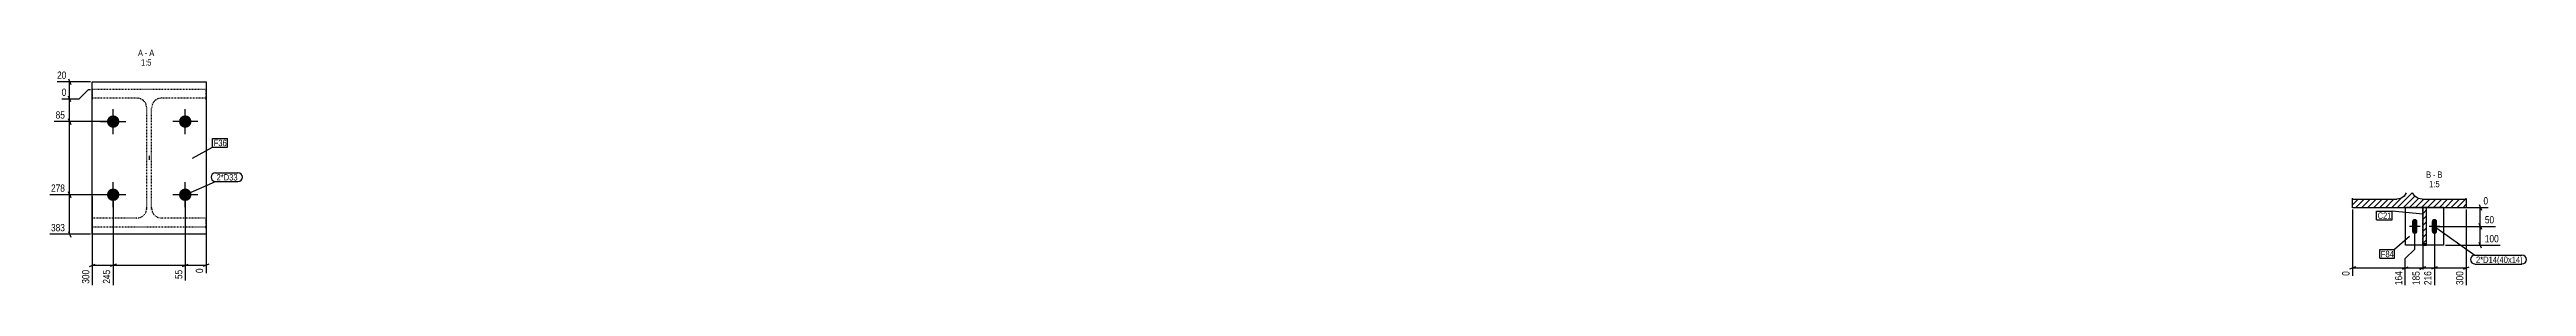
# Model space of a CAD drawing. Header units: millimetres. Extents: x 24 to 84095, y 8 to 4935.
# Drawn here: x 65664 to 72193, y 8 to 634 of the extents above; entities that cross this region are included whole.
import ezdxf

# ---------------------------------------------------------------- set-up
doc = ezdxf.new("R2010")
doc.units = ezdxf.units.MM
doc.linetypes.add('DXK_LINE_DOT2', pattern=[3.9198, 1.9599, -1.9599])
doc.linetypes.add('DXK_LINE_DOT3', pattern=[5.9187, 2.979, -0.9799, 0.9799, -0.9799])
for name, color, linetype in [('MÅLSÆTNING', 7, 'Continuous'), ('STÅL', 7, 'Continuous'), ('TEKST', 7, 'Continuous')]:
    doc.layers.add(name, color=color, linetype=linetype)
doc.styles.add('Arial Narrow', font='ARIALN.TTF', dxfattribs={"height": 0.2})

msp = doc.modelspace()

# ---------------------------------------------------------------- hatches: boundary and pattern name
at = {"layer": 'STÅL', "linetype": 'Continuous'}
for points in [[(65831.6, 460.3, -1), (65831.6, 427.3, -1)], [(66021.6, 427.3, -1), (66021.6, 460.3, -1)], [(65815.1, 250.5, -1), (65848.1, 250.5, -1)], [(66005.1, 250.5, -1), (66038.1, 250.5, -1)], [(71896.1, 147.4), (71898.7, 146.9), (71901.4, 147.4), (71903.7, 148.9), (71905.2, 151.2), (71905.7, 153.9), (71905.7, 179.9), (71905.2, 182.6), (71903.7, 184.8), (71901.4, 186.4), (71898.7, 186.9), (71896.1, 186.4), (71893.8, 184.8), (71892.3, 182.6), (71891.7, 179.9), (71891.7, 153.9), (71892.3, 151.2), (71893.8, 148.9)], [(71948.1, 147.4), (71950.7, 146.9), (71953.4, 147.4), (71955.7, 148.9), (71957.2, 151.2), (71957.7, 153.9), (71957.7, 179.9), (71957.2, 182.6), (71955.7, 184.8), (71953.4, 186.4), (71950.7, 186.9), (71948.1, 186.4), (71945.8, 184.8), (71944.3, 182.6), (71943.7, 179.9), (71943.7, 153.9), (71944.3, 151.2), (71945.8, 148.9)]]:
    msp.add_hatch(color=96, dxfattribs=at).paths.add_polyline_path(points)
h = msp.add_hatch(dxfattribs=at)
h.set_pattern_fill('', scale=3.5, style=0, pattern_type=0)
h.set_pattern_definition([(45, (71919.745, 216.188), (-7.8577, 7.8577), [])])
h.paths.add_polyline_path([(71929.7, 216.2), (71919.7, 216.2), (71919.7, 122.1), (71929.7, 122.1)])

# ---------------------------------------------------------------- linework, layer by layer
at = {"layer": 'MÅLSÆTNING', "color": 7, "linetype": 'Continuous'}
for p, q in [((65741.6, 503.8), (65766.6, 528.8)), ((65766.6, 528.8), (65771.6, 528.8)), ((65766.6, 528.8), (65771.6, 528.8)), ((65695.9, 503.8), (65741.6, 503.8)), ((65719.6, 496.3), (65713.6, 511.3)), ((65716.6, 443.8), (65716.6, 503.8)), ((65826.6, 443.8), (65676.4, 443.8)), ((65826.6, 443.8), (65676.4, 443.8)), ((65713.6, 451.3), (65719.6, 436.3)), ((65719.6, 436.3), (65713.6, 451.3)), ((65826.6, 250.5), (65664.2, 250.5)), ((65719.6, 243), (65713.6, 258)), ((65716.6, 146.1), (65716.6, 250.5)), ((65776.6, 245.5), (65776.6, 12)), ((65831.6, 245.5), (65831.6, 12)), ((66021.6, 245.5), (66021.6, 24.2)), ((66076.6, 245.5), (66076.6, 43.7)), ((71734.7, 211.2), (71734.7, 36.4)), ((71919.7, 211.9), (71919.7, 12)), ((72034.7, 211.9), (72034.7, 12)), ((65771.6, 146.1), (65664.2, 146.1)), ((65713.6, 153.6), (65719.6, 138.6)), ((71898.7, 107.1), (71898.7, 161.9)), ((71898.7, 107.1), (71898.7, 161.9)), ((71950.7, 161.9), (71950.7, 12)), ((71950.7, 161.9), (71950.7, 12)), ((71955.7, 166.9), (72111.6, 166.9)), ((72068.4, 174.4), (72074.4, 159.4)), ((72071.4, 116.9), (72071.4, 166.9)), ((65769.1, 61.3), (65784.1, 67.3)), ((65839.1, 67.3), (65824.1, 61.3)), ((66014.1, 61.3), (66029.1, 67.3)), ((66084.1, 67.3), (66069.1, 61.3)), ((71873.7, 82.1), (71898.7, 107.1)), ((71873.7, 12), (71873.7, 82.1)), ((71979.7, 116.9), (72123.8, 116.9)), ((72074.4, 109.4), (72068.4, 124.4)), ((65776.6, 64.3), (65831.6, 64.3)), ((66021.6, 64.3), (66076.6, 64.3)), ((71742.2, 60.1), (71727.2, 54.1)), ((71866.2, 54.1), (71881.2, 60.1)), ((71873.7, 57.1), (71919.7, 57.1)), ((71927.2, 60.1), (71912.2, 54.1)), ((71958.2, 60.1), (71943.2, 54.1)), ((71950.7, 57.1), (72034.7, 57.1)), ((72027.2, 54.1), (72042.2, 60.1))]:
    msp.add_line(p, q, dxfattribs=at)
at = {"layer": 'STÅL', "color": 2, "linetype": 'Continuous'}
for p, q in [((65776.6, 146.1), (65776.6, 548.8)), ((65776.6, 548.8), (66076.6, 548.8)), ((66076.6, 548.8), (66076.6, 146.1)), ((71734.7, 238.9), (71734.7, 241.4)), ((71734.7, 216.2), (71734.7, 238.9)), ((71734.7, 238.9), (71851.5, 238.9)), ((72034.7, 216.2), (71734.7, 216.2)), ((71861.8, 240.9), (71851.5, 238.9)), ((71870.6, 246.8), (71861.8, 240.9)), ((71876.2, 255.3), (71870.6, 246.8)), ((71874.7, 116.9), (71874.7, 216.2)), ((71898.9, 246.8), (71893.3, 255.3)), ((71929.7, 216.2), (71919.7, 216.2)), ((71919.7, 216.2), (71919.7, 122.1)), ((71929.7, 122.1), (71929.7, 216.2)), ((71974.7, 216.2), (71974.7, 116.9)), ((72034.7, 238.9), (72034.7, 241.4)), ((72034.7, 238.9), (72034.7, 216.2)), ((66076.6, 146.1), (65776.6, 146.1)), ((71974.7, 116.9), (71874.7, 116.9)), ((71919.7, 116.9), (71919.7, 122.1)), ((71919.7, 122.1), (71929.7, 122.1)), ((71919.7, 116.9), (71929.7, 116.9)), ((71929.7, 116.9), (71929.7, 122.1))]:
    msp.add_line(p, q, dxfattribs=at)
at = {"layer": 'STÅL', "color": 7, "linetype": 'DXK_LINE_DOT2'}
for p, q in [((66076.6, 528.8), (65776.6, 528.8)), ((65776.6, 528.8), (65776.6, 501.5)), ((66076.6, 501.5), (66076.6, 528.8)), ((65776.6, 506.1), (65893.3, 506.1)), ((65903.6, 504.1), (65893.3, 506.1)), ((65920.3, 478.9), (65918.2, 489.3)), ((65920.3, 211.4), (65920.3, 478.9)), ((65934.9, 489.3), (65932.8, 478.9)), ((65932.8, 211.4), (65932.8, 478.9)), ((65959.8, 506.1), (65949.5, 504.1)), ((65959.8, 506.1), (66076.6, 506.1)), ((65918.2, 205.6), (65920.3, 216)), ((65932.8, 216), (65934.9, 205.6)), ((71734.7, 216.2), (71734.7, 218.7)), ((71974.7, 216.9), (71874.7, 216.9)), ((71874.7, 216.9), (71874.7, 216.2)), ((71929.7, 216.9), (71919.7, 216.9)), ((71919.7, 216.9), (71919.7, 216.2)), ((71919.7, 122.1), (71919.7, 216.2)), ((71929.7, 122.1), (71929.7, 216.9)), ((71974.7, 216.9), (71974.7, 216.2)), ((72034.7, 216.2), (72034.7, 218.7)), ((65893.3, 188.8), (65776.6, 188.8)), ((65776.6, 188.8), (65776.6, 161.5)), ((65776.6, 166.1), (66076.6, 166.1)), ((65893.3, 188.8), (65903.6, 190.8)), ((65949.5, 190.8), (65959.8, 188.8)), ((66076.6, 188.8), (65959.8, 188.8)), ((66076.6, 161.5), (66076.6, 188.8))]:
    msp.add_line(p, q, dxfattribs=at)
at = {"layer": 'STÅL', "color": 96, "linetype": 'Continuous'}
for p, q in [((65831.6, 410.8), (65831.6, 476.8)), ((66021.6, 410.8), (66021.6, 476.8)), ((65798.6, 443.8), (65864.6, 443.8)), ((66054.6, 443.8), (65988.6, 443.8)), ((65831.6, 217.5), (65831.6, 283.5)), ((66021.6, 217.5), (66021.6, 283.5)), ((65864.6, 250.5), (65798.6, 250.5)), ((66054.6, 250.5), (65988.6, 250.5)), ((71912.7, 166.9), (71884.7, 166.9)), ((71898.7, 180.9), (71898.7, 152.9)), ((71964.7, 166.9), (71936.7, 166.9)), ((71950.7, 180.9), (71950.7, 152.9))]:
    msp.add_line(p, q, dxfattribs=at)
at = {"layer": 'STÅL', "color": 7, "linetype": 'DXK_LINE_DOT3'}
msp.add_line((65926.6, 353.5), (65926.6, 342.9), dxfattribs=at)
at = {"layer": 'STÅL', "color": 7, "linetype": 'DXK_LINE_DOT2'}
for centre, start, end in [((65893.2, 479.1), 22.28623, 67.2851), ((65959.9, 479.1), 112.7149, 157.71377), ((65893.2, 215.8), 292.7149, 337.71377), ((65959.9, 215.8), 202.28623, 247.2851)]:
    msp.add_arc(centre, 27.1, start, end, dxfattribs=at)

# ---------------------------------------------------------------- wipeouts: each hides what was drawn before it
at = {"color": 0, "linetype": 'Continuous'}
for points in [[(65909.8, 616.8), (65909.8, 634.3), (65897, 634.3), (65897, 616.8)], [(71941.6, 295.3), (71941.6, 312.8), (71928.8, 312.8), (71928.8, 295.3)]]:
    msp.add_wipeout(points, dxfattribs=at).dxf.layer = 'TEKST'

# ---------------------------------------------------------------- next in the draw order: wipeouts: each hides what was drawn before it
for points, layer in [([(65712.1, 507.8), (65712.1, 535.8), (65691.9, 535.8), (65691.9, 507.8)], 'MÅLSÆTNING'), ([(65708.4, 254.5), (65708.4, 282.5), (65663.8, 282.5), (65663.8, 254.5)], 'MÅLSÆTNING'), ([(72111.9, 170.9), (72111.9, 198.9), (72079.6, 198.9), (72079.6, 170.9)], 'MÅLSÆTNING'), ([(65708.4, 150.1), (65708.4, 178.1), (65663.8, 178.1), (65663.8, 150.1)], 'MÅLSÆTNING'), ([(65827.6, 56.2), (65799.6, 56.2), (65799.6, 11.6), (65827.6, 11.6)], 'MÅLSÆTNING'), ([(66072.6, 59.8), (66044.6, 59.8), (66044.6, 39.7), (66072.6, 39.7)], 'MÅLSÆTNING'), ([(71915.7, 52.6), (71887.7, 52.6), (71887.7, 8), (71915.7, 8)], 'MÅLSÆTNING'), ([(72030.7, 52.6), (72002.7, 52.6), (72002.7, 8), (72030.7, 8)], 'MÅLSÆTNING'), ([(65921.4, 616.8), (65921.4, 634.3), (65915, 634.3), (65915, 616.8)], 'TEKST'), ([(71953.2, 295.3), (71953.2, 312.8), (71946.8, 312.8), (71946.8, 295.3)], 'TEKST')]:
    msp.add_wipeout(points, dxfattribs=at).dxf.layer = layer
at = {"color": 0}
for points in [[(66129.6, 379), (66129.6, 396.5), (66096.6, 396.5), (66096.6, 379)], [(66157.5, 288.2), (66157.5, 305.7), (66104.2, 305.7), (66104.2, 288.2)]]:
    msp.add_wipeout(points, dxfattribs=at).dxf.layer = 'TEKST'

# ---------------------------------------------------------------- next in the draw order: linework, layer by layer
at = {"layer": 'MÅLSÆTNING', "color": 7, "linetype": 'Continuous'}
for p, q in [((65771.6, 548.8), (65683.7, 548.8)), ((65713.6, 556.3), (65719.6, 541.3)), ((65741.6, 503.8), (65766.6, 528.8)), ((65716.6, 250.5), (65716.6, 443.8)), ((65826.6, 250.5), (65664.2, 250.5)), ((65713.6, 258), (65719.6, 243)), ((65831.6, 245.5), (65831.6, 12)), ((66021.6, 245.5), (66021.6, 24.2)), ((71919.7, 211.9), (71919.7, 12)), ((71979.7, 216.9), (72092.1, 216.9)), ((72068.4, 224.4), (72074.4, 209.4)), ((65839.1, 67.3), (65824.1, 61.3)), ((66014.1, 61.3), (66029.1, 67.3)), ((71873.7, 82.1), (71898.7, 107.1)), ((71873.7, 12), (71873.7, 82.1)), ((65831.6, 64.3), (66021.6, 64.3)), ((71734.7, 57.1), (71873.7, 57.1)), ((71866.2, 54.1), (71881.2, 60.1)), ((71912.2, 54.1), (71927.2, 60.1)), ((71919.7, 57.1), (71950.7, 57.1)), ((71958.2, 60.1), (71943.2, 54.1))]:
    msp.add_line(p, q, dxfattribs=at)

# ---------------------------------------------------------------- next in the draw order: texts
at = {"layer": 'MÅLSÆTNING', "color": 3, "linetype": 'Continuous', "style": 'Arial Narrow'}
for s, height, p in [('0', 19.1, (65695.9, 511.8)), ('278', 19.09, (65667.8, 258.5)), ('383', 19.09, (65667.8, 154.1))]:
    msp.add_text(s, height=height, dxfattribs=at).set_placement(p)
for s, height, p in [('0', 19.1, (66068.6, 43.7)), ('185', 19.09, (71911.7, 12)), ('300', 19.09, (72026.7, 12))]:
    msp.add_text(s, height=height, rotation=90.00021, dxfattribs=at).set_placement(p)

# ---------------------------------------------------------------- next in the draw order: wipeouts: each hides what was drawn before it
at = {"color": 0, "linetype": 'Continuous'}
for points, layer in [([(72124.1, 120.9), (72124.1, 148.9), (72079.6, 148.9), (72079.6, 120.9)], 'MÅLSÆTNING'), ([(65772.6, 56.2), (65744.6, 56.2), (65744.6, 11.6), (65772.6, 11.6)], 'MÅLSÆTNING'), ([(65939.4, 616.8), (65939.4, 634.3), (65926.7, 634.3), (65926.7, 616.8)], 'TEKST'), ([(71971.2, 295.3), (71971.2, 312.8), (71958.4, 312.8), (71958.4, 295.3)], 'TEKST')]:
    msp.add_wipeout(points, dxfattribs=at).dxf.layer = layer
at = {"color": 0}
for points in [[(66129.6, 379), (66129.6, 396.5), (66096.6, 396.5), (66096.6, 379)], [(66157.5, 288.2), (66157.5, 305.7), (66104.2, 305.7), (66104.2, 288.2)], [(72178.5, 70.5), (72178.5, 88), (72060.3, 88), (72060.3, 70.5)]]:
    msp.add_wipeout(points, dxfattribs=at).dxf.layer = 'TEKST'

# ---------------------------------------------------------------- next in the draw order: linework, layer by layer
at = {"layer": 'MÅLSÆTNING', "color": 7, "linetype": 'Continuous'}
for p, q in [((72071.4, 166.9), (72071.4, 216.9)), ((71955.7, 166.9), (72111.6, 166.9)), ((72074.4, 159.4), (72068.4, 174.4))]:
    msp.add_line(p, q, dxfattribs=at)
at = {"layer": 'TEKST', "color": 7, "linetype": 'Continuous'}
for p, q in [((66093.6, 399.5), (66132.6, 399.5)), ((66093.6, 376), (66093.6, 399.5)), ((66132.6, 376), (66132.6, 399.5)), ((66040.4, 347), (66093.6, 376)), ((66093.6, 376), (66132.6, 376)), ((66021.6, 250.5), (66101.2, 285.2)), ((66101.2, 308.7), (66160.5, 308.7)), ((66101.2, 285.2), (66160.5, 285.2))]:
    msp.add_line(p, q, dxfattribs=at)
for centre, start, end in [((66101.2, 297), 90, 270), ((66160.5, 297), 270, 90)]:
    msp.add_arc(centre, 11.7, start, end, dxfattribs=at)

# ---------------------------------------------------------------- next in the draw order: texts
at = {"layer": 'MÅLSÆTNING', "color": 3, "linetype": 'Continuous', "style": 'Arial Narrow'}
for s, p in [('50', (72083.6, 174.9)), ('100', (72083.6, 124.9))]:
    msp.add_text(s, height=19.09, dxfattribs=at).set_placement(p)
for s, p in [('300', (65768.6, 15.6)), ('245', (65823.6, 15.6))]:
    msp.add_text(s, height=19.09, rotation=90.00021, dxfattribs=at).set_placement(p)
at = {"layer": 'TEKST', "color": 3, "style": 'Arial Narrow'}
for s, p in [('F36', (66096.6, 379)), ('2*D33', (66104.2, 288.2))]:
    msp.add_text(s, height=16.7, dxfattribs=at).set_placement(p)

# ---------------------------------------------------------------- next in the draw order: wipeouts: each hides what was drawn before it
at = {"color": 0, "linetype": 'Continuous'}
for points, layer in [([(65708.4, 447.8), (65708.4, 475.8), (65676, 475.8), (65676, 447.8)], 'MÅLSÆTNING'), ([(66017.6, 56.2), (65989.6, 56.2), (65989.6, 23.8), (66017.6, 23.8)], 'MÅLSÆTNING'), ([(71730.7, 52.6), (71702.7, 52.6), (71702.7, 32.4), (71730.7, 32.4)], 'MÅLSÆTNING'), ([(71869.7, 52.6), (71841.7, 52.6), (71841.7, 8), (71869.7, 8)], 'MÅLSÆTNING'), ([(71946.7, 52.6), (71918.7, 52.6), (71918.7, 8), (71946.7, 8)], 'MÅLSÆTNING'), ([(65931.5, 591.8), (65931.5, 609.3), (65904.9, 609.3), (65904.9, 591.8)], 'TEKST'), ([(71963.3, 270.3), (71963.3, 287.8), (71936.7, 287.8), (71936.7, 270.3)], 'TEKST')]:
    msp.add_wipeout(points, dxfattribs=at).dxf.layer = layer
at = {"color": 0}
for points in [[(71842.5, 85.6), (71842.5, 103.1), (71809.4, 103.1), (71809.4, 85.6)], [(72178.5, 70.5), (72178.5, 88), (72060.3, 88), (72060.3, 70.5)]]:
    msp.add_wipeout(points, dxfattribs=at).dxf.layer = 'TEKST'

# ---------------------------------------------------------------- next in the draw order: hatches: boundary and pattern name
at = {"layer": 'STÅL', "linetype": 'Continuous'}
h = msp.add_hatch(dxfattribs=at)
h.set_pattern_fill('', scale=3.5, style=0, pattern_type=0)
h.set_pattern_definition([(45, (71876.195, 255.278), (-7.8577, 7.8577), [])])
h.paths.add_polyline_path([(71893.3, 255.3), (71876.2, 255.3), (71870.6, 246.8), (71861.8, 240.9), (71851.5, 238.9), (71734.7, 238.9), (71734.7, 216.2), (72034.7, 216.2), (72034.7, 238.9), (71918, 238.9), (71907.7, 240.9), (71898.9, 246.8)])

# ---------------------------------------------------------------- next in the draw order: linework, layer by layer
at = {"layer": 'MÅLSÆTNING', "color": 7, "linetype": 'Continuous'}
for p, q in [((65716.6, 503.8), (65716.6, 548.8)), ((65695.9, 503.8), (65741.6, 503.8)), ((65719.6, 496.3), (65713.6, 511.3))]:
    msp.add_line(p, q, dxfattribs=at)
at = {"layer": 'STÅL', "color": 2, "linetype": 'Continuous'}
for p, q in [((71907.7, 240.9), (71898.9, 246.8)), ((71918, 238.9), (71907.7, 240.9)), ((71918, 238.9), (72034.7, 238.9))]:
    msp.add_line(p, q, dxfattribs=at)
at = {"layer": 'TEKST', "color": 7, "linetype": 'Continuous'}
for p, q in [((71950.7, 166.9), (72057.3, 91)), ((72057.3, 91), (72181.5, 91)), ((72057.3, 67.5), (72181.5, 67.5))]:
    msp.add_line(p, q, dxfattribs=at)
for centre, start, end in [((72057.3, 79.3), 90, 270), ((72181.5, 79.3), 270, 90)]:
    msp.add_arc(centre, 11.7, start, end, dxfattribs=at)

# ---------------------------------------------------------------- next in the draw order: texts
at = {"layer": 'MÅLSÆTNING', "color": 3, "linetype": 'Continuous', "style": 'Arial Narrow'}
msp.add_text('85', height=19.09, dxfattribs=at).set_placement((65680, 451.8))
for s, height, p in [('55', 19.09, (66013.6, 27.8)), ('0', 19.1, (71726.7, 36.4)), ('164', 19.09, (71865.7, 12)), ('216', 19.09, (71942.7, 12))]:
    msp.add_text(s, height=height, rotation=90.00021, dxfattribs=at).set_placement(p)
at = {"layer": 'TEKST', "color": 3, "linetype": 'Continuous', "style": 'Arial Narrow'}
for s, p in [('A', (65897, 616.8)), ('1:5', (65904.9, 591.8)), ('-', (65915, 616.8)), ('A', (65926.7, 616.8)), ('B', (71928.8, 295.3)), ('1:5', (71936.7, 270.3)), ('-', (71946.8, 295.3)), ('B', (71958.4, 295.3))]:
    msp.add_text(s, height=16.7, dxfattribs=at).set_placement(p)
at = {"layer": 'TEKST', "color": 3, "style": 'Arial Narrow'}
msp.add_text('2*D14(40x14)', height=16.702, dxfattribs=at).set_placement((72060.3, 70.5))

# ---------------------------------------------------------------- next in the draw order: wipeouts: each hides what was drawn before it
at = {"color": 0, "linetype": 'Continuous'}
msp.add_wipeout([(72096.1, 220.9), (72096.1, 248.9), (72075.9, 248.9), (72075.9, 220.9)], dxfattribs=at).dxf.layer = 'MÅLSÆTNING'
at = {"color": 0}
msp.add_wipeout([(71842.5, 85.6), (71842.5, 103.1), (71809.4, 103.1), (71809.4, 85.6)], dxfattribs=at).dxf.layer = 'TEKST'

# ---------------------------------------------------------------- next in the draw order: linework, layer by layer
at = {"layer": 'TEKST', "color": 7, "linetype": 'Continuous'}
for p, q in [((71884.7, 140.5), (71845.5, 106.1)), ((71806.4, 106.1), (71845.5, 106.1)), ((71806.4, 82.6), (71806.4, 106.1)), ((71806.4, 82.6), (71845.5, 82.6)), ((71845.5, 82.6), (71845.5, 106.1))]:
    msp.add_line(p, q, dxfattribs=at)

# ---------------------------------------------------------------- next in the draw order: texts
at = {"layer": 'MÅLSÆTNING', "color": 3, "linetype": 'Continuous', "style": 'Arial Narrow'}
msp.add_text('0', height=19.1, dxfattribs=at).set_placement((72079.9, 224.9))
at = {"layer": 'TEKST', "color": 3, "style": 'Arial Narrow'}
msp.add_text('F84', height=16.7, dxfattribs=at).set_placement((71809.4, 85.6))

# ---------------------------------------------------------------- next in the draw order: wipeouts: each hides what was drawn before it
at = {"color": 0, "linetype": 'Continuous'}
msp.add_wipeout([(65712.1, 552.8), (65712.1, 580.8), (65679.7, 580.8), (65679.7, 552.8)], dxfattribs=at).dxf.layer = 'MÅLSÆTNING'
at = {"color": 0}
msp.add_wipeout([(71836, 186.9), (71836, 204.4), (71800.9, 204.4), (71800.9, 186.9)], dxfattribs=at).dxf.layer = 'TEKST'

# ---------------------------------------------------------------- next in the draw order: texts
at = {"layer": 'MÅLSÆTNING', "color": 3, "linetype": 'Continuous', "style": 'Arial Narrow'}
msp.add_text('20', height=19.09, dxfattribs=at).set_placement((65683.7, 556.8))

# ---------------------------------------------------------------- next in the draw order: wipeouts: each hides what was drawn before it
at = {"color": 0}
msp.add_wipeout([(71836, 186.9), (71836, 204.4), (71800.9, 204.4), (71800.9, 186.9)], dxfattribs=at).dxf.layer = 'TEKST'

# ---------------------------------------------------------------- next in the draw order: linework, layer by layer
at = {"layer": 'TEKST', "color": 7, "linetype": 'Continuous'}
for p, q in [((71797.9, 207.4), (71839, 207.4)), ((71797.9, 183.9), (71797.9, 207.4)), ((71919.7, 199.2), (71839, 207.4)), ((71839, 183.9), (71839, 207.4)), ((71797.9, 183.9), (71839, 183.9))]:
    msp.add_line(p, q, dxfattribs=at)

# ---------------------------------------------------------------- next in the draw order: texts
at = {"layer": 'TEKST', "color": 3, "style": 'Arial Narrow'}
msp.add_text('C21', height=16.7, dxfattribs=at).set_placement((71800.9, 186.9))

doc.saveas('drawing.dxf')
